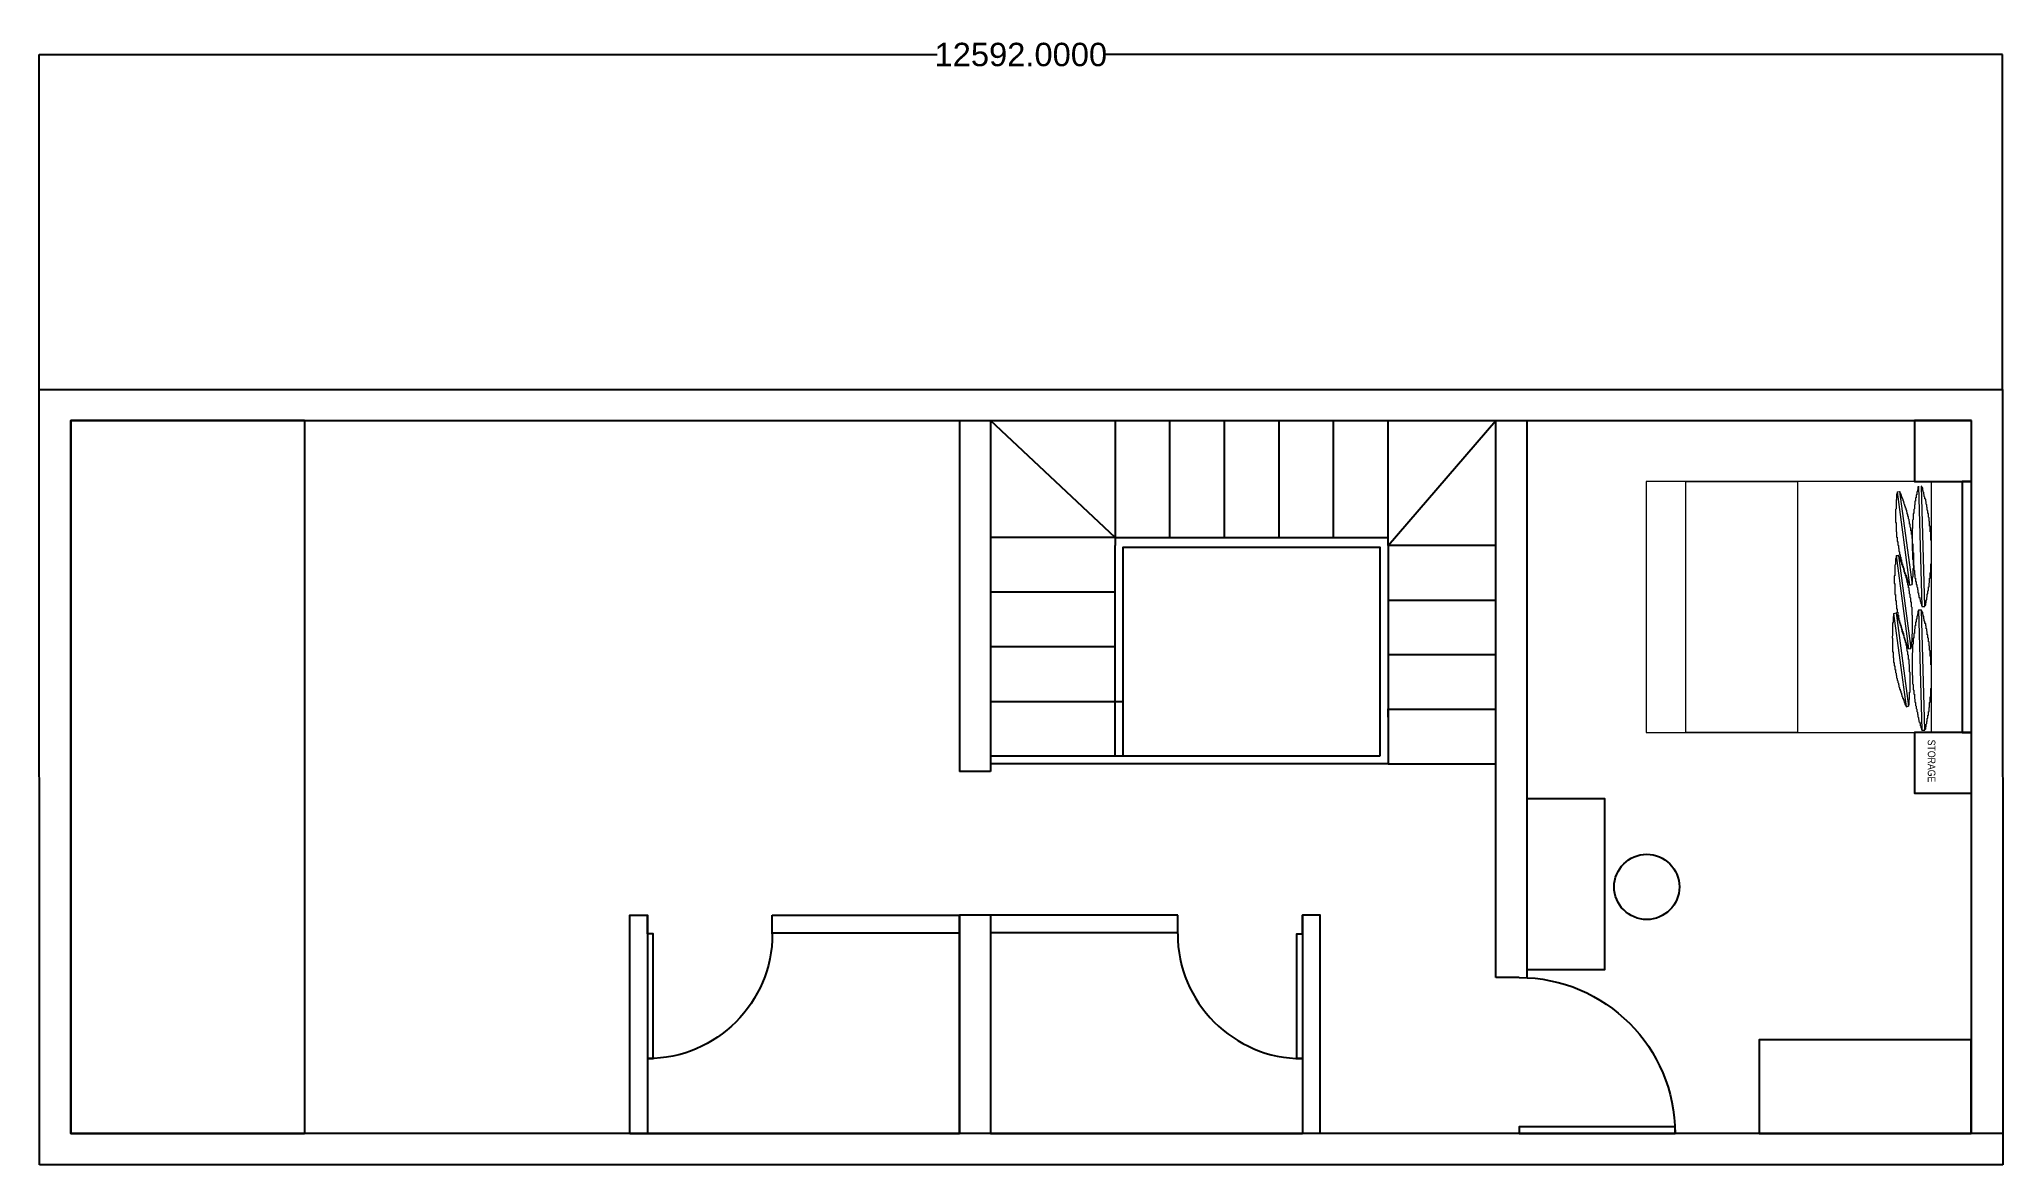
# Model space of a CAD drawing. Header units: inches. Extents: x 13951 to 157072, y 47 to 27191.
# Drawn here: x 144479 to 157072, y 11185 to 18400 of the extents above; entities that cross this region are included whole.
import ezdxf

# ---------------------------------------------------------------- set-up
doc = ezdxf.new("R2010")
doc.units = ezdxf.units.IN
doc.header["$MEASUREMENT"] = 0
for name, color, linetype in [('+1 rooms', 240, 'Continuous'), ('last room', 210, 'Continuous'), ('OUTER', 4, 'Continuous'), ('Outer line', 12, 'Continuous'), ('upper WC', 214, 'Continuous')]:
    doc.layers.add(name, color=color, linetype=linetype)
doc.layers.add('A_FURNITURE', color=251, linetype='Continuous', lineweight=9)
doc.styles.add('ARIAL', font='ARIALN.TTF')
doc.styles.get("Standard").update_dxf_attribs({"font": 'arial.ttf'})
doc.dimstyles.get("Standard").update_dxf_attribs({"dimtxt": 150, "dimasz": 0.18, "dimexe": 0.18, "dimexo": 0.0625, "dimgap": 0.09, "dimtad": 0, "dimtih": 1, "dimtoh": 1, "dimdec": 4, "dimzin": 0, "dimdsep": 46, "dimtxsty": 'Standard', "dimcen": 0.09, "dimadec": 0, "dimazin": 0, "dimtfac": 1, "dimtdec": 4, "dimtofl": 0, "dimtmove": 0, "dimatfit": 3, "dimfxl": 1, "dimtolj": 1, "dimtzin": 0, "dimarcsym": 0})

msp = doc.modelspace()

# ---------------------------------------------------------------- texts
at = {"layer": 'last room', "insert": (156640.6187698776, 14426.99901115411), "char_height": 48.79999999999436, "width": 1306.936234651964, "attachment_point": 1, "rotation": 269.99999999355066, "style": 'ARIAL'}
msp.add_mtext('\\pxqc;STORAGE', dxfattribs=at)

# ---------------------------------------------------------------- blocks, each defined once
blk = doc.blocks.new('A$C40209d2d')
at = {"layer": 'A_FURNITURE', "linetype": 'Continuous', "lineweight": 5}
for points in [[(2.082808350678533e-06, -3.180321073159575e-08), (2.082808350678533e-06, 65.99999996819679), (75.00000208280835, 65.99999996819679), (75.00000208280835, -3.180321073159575e-08)], [(39.80202085332712, -3.180321073159575e-08), (39.80202085332712, 65.99999996819679), (10.45741280552738, 65.99999996819679), (10.45741280552738, -3.180321073159575e-08)]]:
    blk.add_lwpolyline(points, close=True, dxfattribs=at)
for points in [[(70.02839493405372, 51.94667355266211), (70.02839493405372, 53.1592606593149), (70.21028300072248, 53.3411487228077), (70.21028300072248, 54.73562389281869), (70.33154171155911, 54.85688261933683), (70.33154171155911, 55.94821101722482), (70.51342977795412, 55.94821101722482), (70.51342977795412, 57.03953941497457), (70.63468848879347, 57.22142747832913), (70.63468848879347, 58.00960910381764), (70.81657655546223, 58.13086781272432), (70.81657655546223, 58.91904943835107), (70.99846462158166, 59.04030814725411), (70.99846462158166, 59.70723106384321), (71.11972333269296, 59.82848975513116), (71.11972333269296, 60.49541267185123), (71.30161139908978, 60.61667138075791), (71.30161139908978, 61.22296494289185), (71.42287011020198, 61.22296494289185), (71.42287011020198, 61.88988784186222), (71.60475817632141, 62.01114655076526), (71.60475817632141, 62.4961814039998), (71.7260168874327, 62.61744011303745), (71.7260168874327, 63.10247496626835), (71.90790495382862, 63.28436302962655), (71.90790495382862, 63.63545510920449), (72.02916366466616, 63.63545510920449), (72.02916366466616, 64.12048996243539), (72.21105173105934, 64.30237802578995), (72.21105173105934, 64.72678350708884), (72.39293979745344, 64.72678350708884), (72.39293979745344, 65.21181836032338), (72.51419850856837, 65.33307706922642)], [(71.60475817632141, 33.75786691652684), (72.51419850856837, 65.33307706922642), (73.30238012942664, 65.33307706922642)], [(73.30238012942664, 65.33307706922642), (72.39293979745344, 33.75786691652684), (72.39293979745344, 33.75786691652684)], [(73.30238012942664, 65.33307706922642), (73.30238012942664, 65.21181836032338), (73.48426819609631, 65.02993027935008), (73.48426819609631, 64.60552479805119), (73.60552690693294, 64.42363673469299), (73.60552690693294, 63.81734319017778), (73.78741497360261, 63.63545510920449), (73.78741497360261, 63.10247496626835), (73.90867368444196, 63.10247496626835), (73.90867368444196, 62.3142933406416), (74.09056175083606, 62.19303463173856), (74.09056175083606, 61.40485300624641), (74.21182046167269, 61.40485300624641), (74.21182046167269, 60.49541267185123), (74.3937085280686, 60.49541267185123), (74.3937085280686, 59.40408427396687), (74.51496723918171, 59.40408427396687), (74.51496723918171, 58.13086781272432), (74.69685530529932, 58.00960910381764), (74.69685530529932, 56.61513393381028), (74.8787433719699, 56.61513393381028), (74.8787433719699, 54.43247713817254), (75.00000208280835, 54.25058905719925), (75.00000208280835, 48.18765352352057), (74.8787433719699, 48.18765352352057), (74.8787433719699, 47.27821318912902)], [(75.00000208280835, 65.99999996819679), (75.00000208280835, -3.180321073159575e-08)], [(65.05678778557376, 34.72793660537354), (68.33077298094759, 59.22219621060867), (68.93706653568734, 59.04030814725411)], [(65.72371069587098, 50.67345709141955), (65.72371069587098, 50.97660386367716), (65.8449694067076, 50.97660386367716), (65.8449694067076, 51.64352678040086), (66.0268574731017, 51.7647854893039), (66.0268574731017, 52.24982032491971), (66.1481161842139, 52.37107905144148), (66.1481161842139, 52.85611388705365), (66.33000425033515, 53.03800195041185), (66.33000425033515, 53.46240744919123), (66.45126296144736, 53.46240744919123), (66.45126296144736, 53.94744228494528), (66.63315102784145, 54.12933034829621), (66.63315102784145, 54.55373584707559), (66.75440973895365, 54.55373584707559), (66.75440973895365, 55.03877068269503), (66.93629780507399, 55.03877068269503), (66.93629780507399, 55.52380553592229), (67.11818587174366, 55.64506424482533), (67.11818587174366, 55.94821101722482), (67.2394445825812, 56.13009908057938), (67.2394445825812, 56.43324585284063), (67.4213326489753, 56.61513393381028), (67.4213326489753, 56.91828070606789), (67.54259135981374, 56.91828070606789), (67.54259135981374, 57.34268618723218), (67.7244794264825, 57.34268618723218), (67.7244794264825, 57.64583297710851), (67.84573813732004, 57.82772102298259), (67.84573813732004, 58.13086781272432), (68.02762620371414, 58.13086781272432), (68.02762620371414, 58.61590266595522), (68.14888491455349, 58.61590266595522), (68.14888491455349, 58.91904943835107), (68.33077298094759, 58.91904943835107), (68.33077298094759, 59.22219621060867)], [(68.33077298094759, 43.09478766121174), (68.33077298094759, 42.48849409907416), (68.14888491455349, 42.3066060357196), (68.14888491455349, 41.70031247345105), (68.02762620371414, 41.70031247345105), (68.02762620371414, 41.09401892892856), (67.84573813732004, 41.09401892892856), (67.84573813732004, 40.60898409331639), (67.7244794264825, 40.4270960123431), (67.7244794264825, 40.00269053104421), (67.54259135981374, 39.82080245020552), (67.54259135981374, 39.51765567781331), (67.4213326489753, 39.33576761445875), (67.4213326489753, 38.91136213329446), (67.2394445825812, 38.91136213329446), (67.2394445825812, 38.42632728005992), (67.11818587174366, 38.42632728005992), (67.11818587174366, 37.94129244444775), (66.93629780507399, 37.94129244444775), (66.93629780507399, 37.51688696314523), (66.75440973895365, 37.33499888217557), (66.75440973895365, 37.03185210991796), (66.63315102784145, 37.03185210991796), (66.63315102784145, 36.54681725668343), (66.45126296144736, 36.54681725668343), (66.45126296144736, 36.24367048442582), (66.33000425033515, 36.12241177551914), (66.33000425033515, 35.75863564881001), (66.1481161842139, 35.75863564881001), (66.1481161842139, 35.33423015003063), (66.0268574731017, 35.33423015003063), (66.0268574731017, 35.03108337763479), (65.8449694067076, 34.84919531427659), (65.8449694067076, 34.54604852440389), (65.72371069587098, 34.54604852440389), (68.93706653568734, 59.04030814725411)], [(68.93706653568734, 59.04030814725411), (68.93706653568734, 58.7371613749965), (69.11895460208143, 58.7371613749965), (69.11895460208143, 57.34268618723218), (69.24021331319273, 57.34268618723218), (69.24021331319273, 55.341917454949), (69.42210137958955, 55.341917454949), (69.42210137958955, 50.24905159264017), (69.24021331319273, 50.06716352928561), (69.24021331319273, 48.18765352352057), (69.11895460208143, 48.06639479700607), (69.11895460208143, 46.79317833589812), (68.93706653568734, 46.79317833589812), (68.93706653568734, 45.70184993801013), (68.8158078248498, 45.58059122910709), (68.8158078248498, 44.79240960361494), (68.63391975818104, 44.61052154026038), (68.63391975818104, 43.88296926908515), (68.51266104734168, 43.88296926908515), (68.51266104734168, 43.09478766121174), (68.33077298094759, 43.09478766121174)], [(71.60475817632141, 33.75786691652684), (71.60475817632141, 34.06101368878808), (71.42287011020198, 34.06101368878808), (71.42287011020198, 34.72793660537354), (71.30161139908978, 34.84919531427659), (71.30161139908978, 35.45548887641417), (71.11972333269296, 35.45548887641417), (71.11972333269296, 36.24367048442582), (70.99846462158166, 36.24367048442582), (70.99846462158166, 37.03185210991796), (70.81657655546223, 37.03185210991796), (70.81657655546223, 37.94129244444775), (70.63468848879347, 37.94129244444775), (70.63468848879347, 38.72947405232117), (70.51342977795412, 38.91136213329446), (70.51342977795412, 40.00269053104421), (70.33154171155911, 40.00269053104421), (70.33154171155911, 41.2152776378316), (70.21028300072248, 41.2152776378316), (70.21028300072248, 42.7916408713354), (70.02839493405372, 42.7916408713354), (70.02839493405372, 44.97429766697314), (69.90713622321528, 45.09555639349128), (69.90713622321528, 50.85534515477411), (70.02839493405372, 50.97660386367716), (70.02839493405372, 51.94667355266211)], [(65.05678778557376, 34.72793660537354), (65.05678778557376, 35.45548887641417), (64.93552907446156, 35.63737692229188), (64.93552907446156, 37.03185210991796), (64.75364100834122, 37.21374017326889), (64.75364100834122, 40.60898409331639), (64.63238229722901, 40.73024278460434), (64.63238229722901, 41.2152776378316), (64.75364100834122, 41.2152776378316), (64.75364100834122, 44.79240960361494), (64.93552907446156, 44.79240960361494), (64.93552907446156, 46.36877283711874), (65.05678778557376, 46.36877283711874), (65.05678778557376, 47.58135996139026), (65.23867585196786, 47.58135996139026), (65.23867585196786, 48.49080027830132), (65.35993456308097, 48.49080027830132), (65.35993456308097, 49.46086996714803), (65.54182262947506, 49.46086996714803), (65.54182262947506, 50.24905159264017), (65.72371069587098, 50.37031031915831), (65.72371069587098, 50.67345709141955)], [(74.8787433719699, 47.27821318912902), (74.8787433719699, 46.00499671026773), (74.69685530529932, 45.88373800136469), (74.69685530529932, 44.48926283135734), (74.51496723918171, 44.30737475038768), (74.51496723918171, 43.21604637011478), (74.3937085280686, 43.21604637011478), (74.3937085280686, 42.12471797222679), (74.21182046167269, 42.12471797222679), (74.21182046167269, 41.2152776378316), (74.09056175083606, 41.09401892892856), (74.09056175083606, 40.30583730344006), (73.90867368444196, 40.30583730344006), (73.90867368444196, 39.51765567781331), (73.78741497360261, 39.33576761445875), (73.78741497360261, 38.72947405232117), (73.60552690693294, 38.72947405232117), (73.60552690693294, 37.94129244444775), (73.48426819609631, 37.94129244444775), (73.48426819609631, 37.33499888217557), (73.30238012942664, 37.33499888217557), (73.30238012942664, 36.72870533765672), (73.12049206330812, 36.72870533765672), (73.12049206330812, 36.12241177551914), (72.99923335219319, 36.12241177551914), (72.99923335219319, 35.45548887641417), (72.81734528579909, 35.45548887641417), (72.81734528579909, 35.03108337763479), (72.6960865746878, 34.84919531427659), (72.6960865746878, 34.36416047866442), (72.51419850856837, 34.36416047866442), (72.51419850856837, 33.93975497988504), (72.39293979745344, 33.93975497988504), (72.39293979745344, 33.75786691652684)], [(65.72371069587098, 19.50996837289131), (68.93706653568734, 44.00422797812644), (69.60398944598364, 43.88296926908515)], [(66.33000425033515, 35.63737692229188), (66.33000425033515, 35.94052371216458), (66.45126296144736, 35.94052371216458), (66.45126296144736, 36.54681725668343), (66.63315102784145, 36.54681725668343), (66.63315102784145, 37.21374017326889), (66.75440973895365, 37.33499888217557), (66.75440973895365, 37.82003373540647), (66.93629780507399, 37.94129244444775), (66.93629780507399, 38.42632728005992), (67.11818587174366, 38.42632728005992), (67.11818587174366, 38.91136213329446), (67.2394445825812, 39.0326208421975), (67.2394445825812, 39.51765567781331), (67.4213326489753, 39.51765567781331), (67.4213326489753, 40.00269053104421), (67.54259135981374, 40.00269053104421), (67.54259135981374, 40.4270960123431), (67.7244794264825, 40.4270960123431), (67.7244794264825, 40.912130865574), (67.84573813732004, 41.09401892892856), (67.84573813732004, 41.39716570118981), (68.02762620371414, 41.39716570118981), (68.02762620371414, 41.8215711824887), (68.14888491455349, 41.8215711824887), (68.14888491455349, 42.3066060357196), (68.33077298094759, 42.3066060357196), (68.33077298094759, 42.60975280798084), (68.51266104734168, 42.7916408713354), (68.51266104734168, 43.09478766121174), (68.63391975818104, 43.09478766121174), (68.63391975818104, 43.39793443346935), (68.8158078248498, 43.51919314237239), (68.8158078248498, 43.70108122334568), (68.93706653568734, 43.88296926908515), (68.93706653568734, 44.00422797812644)], [(68.93706653568734, 27.87681942858762), (68.93706653568734, 27.27052586645732), (68.8158078248498, 27.27052586645732), (68.8158078248498, 26.60360296748331), (68.63391975818104, 26.60360296748331), (68.63391975818104, 25.99730942282986), (68.51266104734168, 25.99730942282986), (68.51266104734168, 25.39101586069228), (68.33077298094759, 25.39101586069228), (68.33077298094759, 24.90598100746502), (68.14888491455349, 24.78472229855834), (68.14888491455349, 24.29968746294253), (68.02762620371414, 24.29968746294253), (68.02762620371414, 23.81465260971527), (67.84573813732004, 23.81465260971527), (67.84573813732004, 23.20835906505818), (67.7244794264825, 23.20835906505818), (67.7244794264825, 22.90521229279693), (67.54259135981374, 22.72332421182728), (67.54259135981374, 22.42017743956603), (67.4213326489753, 22.29891873066299), (67.4213326489753, 21.99577195826714), (67.2394445825812, 21.81388389490894), (67.2394445825812, 21.51073710503624), (67.11818587174366, 21.32884904168168), (67.11818587174366, 21.02570225180534), (66.93629780507399, 21.02570225180534), (66.93629780507399, 20.7225554795441), (66.75440973895365, 20.60129677064106), (66.75440973895365, 20.23752064393193), (66.63315102784145, 20.11626193502889), (66.63315102784145, 19.93437385405559), (66.45126296144736, 19.8131151626294), (66.45126296144736, 19.50996837289131), (66.33000425033515, 19.50996837289131), (69.60398944598364, 43.88296926908515)], [(69.60398944598364, 43.88296926908515), (69.60398944598364, 43.51919314237239), (69.72524815682118, 43.51919314237239), (69.72524815682118, 42.12471797222679), (69.90713622321528, 42.12471797222679), (69.90713622321528, 40.12394924008186), (70.02839493405372, 40.00269053104421), (70.02839493405372, 35.15234208653783), (69.90713622321528, 35.15234208653783), (69.90713622321528, 33.15157335439289), (69.72524815682118, 32.96968529090373), (69.72524815682118, 31.7570981842473), (69.60398944598364, 31.7570981842473), (69.60398944598364, 30.66576978636294), (69.42210137958955, 30.48388172300474), (69.42210137958955, 29.75632945196776), (69.24021331319273, 29.5744413886132), (69.24021331319273, 28.78625976312105), (69.11895460208143, 28.78625976312105), (69.11895460208143, 27.9980781374943), (68.93706653568734, 27.9980781374943), (68.93706653568734, 27.87681942858762)], [(65.05678778557376, 34.72793660537354), (65.72371069587098, 34.54604852440389), (65.72371069587098, 34.54604852440389)], [(65.72371069587098, 19.50996837289131), (65.72371069587098, 20.23752064393193), (65.54182262947506, 20.23752064393193), (65.54182262947506, 21.81388389490894), (65.35993456308097, 21.99577195826714), (65.35993456308097, 24.78472229855834), (65.23867585196786, 24.78472229855834), (65.23867585196786, 26.78549103083787), (65.35993456308097, 26.96737909419608), (65.35993456308097, 29.75632945196776), (65.54182262947506, 29.75632945196776), (65.54182262947506, 31.27206334849689), (65.72371069587098, 31.27206334849689), (65.72371069587098, 32.36339172876978), (65.8449694067076, 32.54527980973944), (65.8449694067076, 33.45472012665414), (66.0268574731017, 33.45472012665414), (66.0268574731017, 34.36416047866442), (66.1481161842139, 34.36416047866442), (66.1481161842139, 35.15234208653783), (66.33000425033515, 35.15234208653783), (66.33000425033515, 35.63737692229188)], [(70.02839493405372, 19.3280803093985), (70.02839493405372, 20.41940870728286), (70.21028300072248, 20.60129677064106), (70.21028300072248, 22.1170306496897), (70.33154171155911, 22.1170306496897), (70.33154171155911, 23.20835906505818), (70.51342977795412, 23.39024712841274), (70.51342977795412, 24.48157552630073), (70.63468848879347, 24.48157552630073), (70.63468848879347, 25.39101586069228), (70.81657655546223, 25.39101586069228), (70.81657655546223, 26.30045619508746), (70.99846462158166, 26.30045619508746), (70.99846462158166, 27.08863782071421), (71.11972333269296, 27.08863782071421), (71.11972333269296, 27.69493136523306), (71.30161139908978, 27.87681942858762), (71.30161139908978, 28.4831129907252), (71.42287011020198, 28.4831129907252), (71.42287011020198, 29.27129459873686), (71.60475817632141, 29.27129459873686), (71.60475817632141, 29.8775881608708), (71.7260168874327, 29.8775881608708), (71.7260168874327, 30.48388172300474), (71.90790495382862, 30.48388172300474), (71.90790495382862, 30.96891655875879), (72.02916366466525, 31.15080462211336), (72.02916366466525, 31.57521012089273), (72.21105173105934, 31.57521012089273), (72.21105173105934, 32.06024495650854), (72.39293979745344, 32.2421330374782), (72.39293979745344, 32.66653851864248), (72.51419850856837, 32.66653851864248), (72.51419850856837, 32.84842658199705)], [(71.60475817632141, 33.75786691652684), (72.39293979745344, 33.75786691652684)], [(71.60475817632141, 1.273216429301101), (72.51419850856837, 32.84842658199705), (73.30238012942664, 32.84842658199705)], [(73.30238012942664, 32.84842658199705), (72.39293979745344, 1.273216429301101), (72.39293979745344, 1.273216429301101)], [(73.30238012942664, 32.84842658199705), (73.30238012942664, 32.54527980973944), (73.48426819609631, 32.54527980973944), (73.48426819609631, 31.87835689315398), (73.60552690693294, 31.87835689315398), (73.60552690693294, 31.15080462211336), (73.78741497360261, 31.15080462211336), (73.78741497360261, 30.48388172300474), (73.90867368444196, 30.36262299662121), (73.90867368444196, 29.5744413886132), (74.09056175083606, 29.5744413886132), (74.09056175083606, 28.78625976312105), (74.21182046167269, 28.66500105421801), (74.21182046167269, 27.69493136523306), (74.3937085280686, 27.69493136523306), (74.3937085280686, 26.78549103083787), (74.51496723918171, 26.60360296748331), (74.51496723918171, 25.39101586069228), (74.69685530529932, 25.39101586069228), (74.69685530529932, 23.99654069054668), (74.8787433719699, 23.81465260971527), (74.8787433719699, 21.69262516852541), (75.00000208280835, 21.69262516852541), (75.00000208280835, 15.62968963484673), (74.8787433719699, 15.44780155387707), (74.8787433719699, 14.65961994586542)], [(66.0268574731017, 2.715636906767031), (69.24021331319273, 27.27052586645732), (69.90713622321528, 27.08863782071421)], [(66.63315102784145, 18.72178676487965), (66.63315102784145, 19.20682160049182), (66.75440973895365, 19.20682160049182), (66.75440973895365, 19.8131151626294), (66.93629780507399, 19.93437385405559), (66.93629780507399, 20.41940870728286), (67.11818587174366, 20.60129677064106), (67.11818587174366, 21.02570225180534), (67.2394445825812, 21.207590332775), (67.2394445825812, 21.69262516852541), (67.4213326489753, 21.69262516852541), (67.4213326489753, 22.1170306496897), (67.54259135981374, 22.29891873066299), (67.54259135981374, 22.72332421182728), (67.7244794264825, 22.72332421182728), (67.7244794264825, 23.20835906505818), (67.84573813732004, 23.20835906505818), (67.84573813732004, 23.69339390067398), (68.02762620371414, 23.81465260971527), (68.02762620371414, 24.11779938196923), (68.14888491455349, 24.29968746294253), (68.14888491455349, 24.60283423520377), (68.33077298094759, 24.60283423520377), (68.33077298094759, 25.08786908843103), (68.51266104734168, 25.08786908843103), (68.51266104734168, 25.57290392405048), (68.63391975818104, 25.57290392405048), (68.63391975818104, 25.87605069630808), (68.8158078248498, 25.87605069630808), (68.8158078248498, 26.30045619508746), (68.93706653568734, 26.30045619508746), (68.93706653568734, 26.60360296748331), (69.11895460208143, 26.78549103083787), (69.11895460208143, 27.08863782071421), (69.24021331319273, 27.08863782071421), (69.24021331319273, 27.27052586645732)], [(69.24021331319273, 11.08248798022032), (69.24021331319273, 10.65808246382585), (69.11895460208143, 10.47619441794814), (69.11895460208143, 10.05178893678385), (68.93706653568734, 9.869900855814194), (68.93706653568734, 9.263607293680252), (68.8158078248498, 9.263607293680252), (68.8158078248498, 8.596684394706244), (68.63391975818104, 8.596684394706244), (68.63391975818104, 8.172278895930503), (68.51266104734168, 7.99039085005279), (68.51266104734168, 7.565985351273412), (68.33077298094759, 7.565985351273412), (68.33077298094759, 7.080950498042512), (68.14888491455349, 7.080950498042512), (68.14888491455349, 6.595915662426705), (68.02762620371414, 6.474656935904932), (68.02762620371414, 6.171510163647326), (67.84573813732004, 5.989622100289125), (67.84573813732004, 5.68647532803152), (67.7244794264825, 5.504587264538713), (67.7244794264825, 5.201440492281108), (67.54259135981374, 5.080181765759335), (67.54259135981374, 4.71640563904657), (67.4213326489753, 4.71640563904657), (67.4213326489753, 4.292000157885923), (67.2394445825812, 4.292000157885923), (67.2394445825812, 3.988853368009586), (67.11818587174366, 3.806965322135511), (67.11818587174366, 3.50381853239378), (66.93629780507399, 3.50381853239378), (66.93629780507399, 3.200671760001569), (66.75440973895365, 3.01878367916288), (66.75440973895365, 2.715636906767031), (66.63315102784145, 2.715636906767031), (66.63315102784145, 2.667691599450336), (69.90713622321528, 27.08863782071421)], [(69.90713622321528, 27.08863782071421), (69.90713622321528, 26.60360296748331), (70.02839493405372, 26.60360296748331), (70.02839493405372, 25.20912777972262), (70.21028300072248, 25.08786908843103), (70.21028300072248, 22.90521229279693), (70.33154171155911, 22.72332421182728), (70.33154171155911, 18.84304547378633), (70.21028300072248, 18.72178676487965), (70.21028300072248, 16.53912995162682), (70.02839493405372, 16.53912995162682), (70.02839493405372, 15.14465478161947), (69.90713622321528, 14.96276671826126), (69.90713622321528, 13.93206767482843), (69.72524815682118, 13.93206767482843), (69.72524815682118, 12.96199798598172), (69.60398944598364, 12.96199798598172), (69.60398944598364, 12.17381636035134), (69.42210137958955, 12.0525576514483), (69.42210137958955, 11.26437602595979), (69.24021331319273, 11.26437602595979), (69.24021331319273, 11.08248798022032)], [(66.0268574731017, 2.715636906767031), (66.0268574731017, 3.200671760001569), (65.8449694067076, 3.321930468904611), (65.8449694067076, 4.71640563904657), (65.72371069587098, 4.898293720019865), (65.72371069587098, 7.202209206945554), (65.54182262947506, 7.38409728791521), (65.54182262947506, 10.77934119034398), (65.72371069587098, 10.77934119034398), (65.72371069587098, 13.14388604933629), (65.8449694067076, 13.26514475823933), (65.8449694067076, 14.65961994586542), (66.0268574731017, 14.65961994586542), (66.0268574731017, 15.75094834375341), (66.1481161842139, 15.93283640710797), (66.1481161842139, 16.72101803259648), (66.33000425033515, 16.84227672402267), (66.33000425033515, 17.63045834951481), (66.45126296144736, 17.63045834951481), (66.45126296144736, 18.41863997500332), (66.63315102784145, 18.53989868390636), (66.63315102784145, 18.72178676487965)], [(65.72371069587098, 19.50996837289131), (66.33000425033515, 19.50996837289131), (66.33000425033515, 19.50996837289131)], [(71.60475817632141, 1.273216429301101), (71.60475817632141, 1.394475138342386), (71.42287011020198, 1.394475138342386), (71.42287011020198, 2.182656763830892), (71.30161139908978, 2.182656763830892), (71.30161139908978, 2.715636906767031), (71.11972333269296, 2.715636906767031), (71.11972333269296, 3.50381853239378), (70.99846462158166, 3.50381853239378), (70.99846462158166, 4.292000157885923), (70.81657655546223, 4.292000157885923), (70.81657655546223, 5.201440492281108), (70.63468848879347, 5.201440492281108), (70.63468848879347, 6.171510163647326), (70.51342977795412, 6.171510163647326), (70.51342977795412, 7.202209206945554), (70.33154171155911, 7.38409728791521), (70.33154171155911, 8.475425685803202), (70.21028300072248, 8.475425685803202), (70.21028300072248, 10.05178893678385), (70.02839493405372, 10.17304762821004), (70.02839493405372, 12.35570442384414), (69.90713622321528, 12.35570442384414), (69.90713622321528, 18.23675191164875), (70.02839493405372, 18.23675191164875), (70.02839493405372, 19.3280803093985)], [(74.8787433719699, 14.65961994586542), (74.8787433719699, 13.26514475823933), (74.69685530529932, 13.26514475823933), (74.69685530529932, 11.74941087919069), (74.51496723918171, 11.74941087919069), (74.51496723918171, 10.47619441794814), (74.3937085280686, 10.47619441794814), (74.3937085280686, 9.56675408355295), (74.21182046167269, 9.38486602019475), (74.21182046167269, 8.475425685803202), (74.09056175083606, 8.475425685803202), (74.09056175083606, 7.687244060176454), (73.90867368444196, 7.565985351273412), (73.90867368444196, 6.777803725781268), (73.78741497360261, 6.777803725781268), (73.78741497360261, 6.171510163647326), (73.60552690693294, 5.989622100289125), (73.60552690693294, 5.383328555635671), (73.48426819609631, 5.201440492281108), (73.48426819609631, 4.71640563904657), (73.30238012942664, 4.595146930147166), (73.30238012942664, 4.11011209453136), (73.12049206330812, 3.988853368009586), (73.12049206330812, 3.50381853239378), (72.99923335219319, 3.321930468904611), (72.99923335219319, 2.897524970125232), (72.81734528579909, 2.715636906767031), (72.81734528579909, 2.364544827189093), (72.6960865746878, 2.364544827189093), (72.6960865746878, 1.69762191060363), (72.51419850856837, 1.69762191060363), (72.51419850856837, 1.273216429301101), (72.39293979745344, 1.273216429301101)], [(66.0268574731017, 2.715636906767031), (66.63315102784145, 2.667691599450336), (66.63315102784145, 2.667691599450336)]]:
    blk.add_lwpolyline(points, dxfattribs=at)
blk = doc.blocks.new('*U2')
for p, q in [((0, 0), (-1.434995167008895e-16, -5.999999999999999)), ((40, -5.9211894646675e-16), (40, -6))]:
    blk.add_line(p, q)
blk.add_lwpolyline([(0, 0), (5.63463452390517e-15, 40), (1.750000000000007, 40), (1.749999999999998, -6.523275638567869e-16)], close=True)
blk.add_arc((0, 0), 40, 0, 90)
blk = doc.blocks.new('*D10')
at = {"color": 0, "lineweight": -2, "transparency": 16777216}
for p, q in [((144478.5000000001, 16155.51670560609), (144478.5000000001, 18302.18)), ((144478.6800000001, 18302), (150237.2851705321, 18302)), ((157070.32, 18302), (151311.714829468, 18302)), ((157070.5, 16155.51670560612), (157070.5, 18302.18))]:
    blk.add_line(p, q, dxfattribs=at)
at = {"color": 0, "transparency": 16777216}
for points in [[(144478.6800000001, 18302.03), (144478.6800000001, 18301.97), (144478.5000000001, 18302)], [(157070.32, 18302.03), (157070.32, 18301.97), (157070.5, 18302)]]:
    blk.add_solid(points, dxfattribs=at)
at = {"layer": 'Defpoints', "color": 0, "transparency": 16777216}
for p in [(157070.5, 18302), (144478.5000000001, 16155.45420560609), (157070.5, 16155.45420560612)]:
    blk.add_point(p, dxfattribs=at)
at = {"color": 0, "transparency": 16777216, "insert": (150774.5000000001, 18302), "char_height": 150, "attachment_point": 5}
blk.add_mtext('\\A1;12592.0000', dxfattribs=at)

# ---------------------------------------------------------------- dimensions: what is measured, and where the dimension line sits
dim = msp.add_aligned_dim(p1=(144478.5000000001, 16155.45420560609), p2=(157070.5, 16155.45420560612), distance=2146.54579439388, dimstyle='Standard')
dim.commit()
dim.dimension.update_dxf_attribs({"geometry": '*D10', "text_midpoint": (150774.5000000001, 18302)})

# ---------------------------------------------------------------- linework, layer by layer
at = {"layer": '+1 rooms'}
for p, q in [((146180.5, 15955.45420560609), (146180.5, 11385.45420560609)), ((150380.5000000001, 15955.45420560609), (150380.5000000001, 13705.45420560612)), ((150380.5000000001, 15955.45420560609), (150580.5000000001, 15955.45420560609)), ((150580.5000000001, 15955.45420560609), (150580.5000000001, 13705.45420560612)), ((150580.5000000001, 15955.45420560609), (150580.5000000001, 14155.45420560612)), ((150580.5000000001, 13805.45420560602), (150580.5000000001, 13705.45420560612)), ((150580.5000000001, 13705.45420560612), (150380.5000000001, 13705.45420560612)), ((150380.5000000001, 11385.4542056061), (150380.5000000001, 12785.45420560607)), ((150580.5000000001, 12785.45420560607), (150380.5000000001, 12785.45420560607)), ((150580.5000000001, 12785.45420560607), (150580.5000000001, 11385.4542056061)), ((150580.5000000001, 11385.4542056061), (150380.5000000001, 11385.4542056061))]:
    msp.add_line(p, q, dxfattribs=at)
for points in [[(153820.5000000001, 12385.45420560609), (153820.5, 15955.45420560609)], [(154020.5000000001, 15955.45420560609), (154020.5000000001, 12384.203423378)]]:
    msp.add_lwpolyline(points, dxfattribs=at)
for p, q in [((151380.5000000001, 15205.45420560612), (150580.5000000001, 15955.45420560609)), ((151380.5000000001, 15955.45420560609), (151380.5000000001, 15155.45420560609)), ((151730.5000000001, 15205.45420560612), (151730.5000000001, 15955.45420560609)), ((152080.5000000001, 15205.45420560609), (152080.5000000001, 15955.45420560609)), ((152430.5000000001, 15205.45420560609), (152430.5000000001, 15955.45420560609)), ((152780.5000000001, 15205.45420560609), (152780.5000000001, 15955.45420560609)), ((153130.5000000001, 15155.45420560609), (153130.5000000001, 15955.45420560609)), ((153130.5000000001, 15155.45420560609), (153820.5000000001, 15955.45420560609)), ((151380.5000000001, 15205.45420560612), (150580.5000000001, 15205.45420560612)), ((151380.5000000001, 15205.45420560612), (153130.5000000001, 15205.45420560607)), ((151380.5000000001, 13805.45420560602), (151380.5000000001, 15155.45420560609)), ((153820.5000000001, 15155.45420560609), (153130.5000000001, 15155.45420560607)), ((153130.5000000001, 15155.45420560609), (153130.5, 13755.45420560612)), ((151380.5000000001, 14855.45420560612), (150580.5000000001, 14855.45420560612)), ((153130.5000000001, 14805.45420560612), (153820.5000000001, 14805.45420560612)), ((151380.5000000001, 14505.45420560612), (150580.5000000001, 14505.45420560612)), ((153130.5, 14455.45420560609), (153820.5000000001, 14455.45420560609)), ((150580.5000000001, 14155.45420560612), (151430.5, 14155.45420560612)), ((150580.5000000001, 14155.45420560609), (151380.5000000001, 14155.45420560609)), ((153078.0526614834, 14108.3826687534), (153078.0526614834, 14106.41764079635)), ((153130.5, 14055.45420560618), (153130.5, 14107.07244668124)), ((153130.5, 14105.45420560607), (153820.5000000001, 14105.45420560609)), ((153130.5000000001, 13755.45420560607), (150580.5000000001, 13755.45420560602)), ((153130.5000000001, 13755.45420560607), (153820.5000000001, 13755.45420560609))]:
    msp.add_line(p, q)
for points in [[(151430.5000000001, 13805.45420560602), (151430.5000000001, 15144.05179645335), (153078.0526614835, 15144.05179645329), (153078.0526614834, 13805.45420560602)], [(153078.0526614834, 13805.45420560602), (151430.5000000001, 13805.45420560602), (150580.5000000001, 13805.45420560602)]]:
    msp.add_lwpolyline(points)
at = {"layer": 'last room', "ltscale": 3}
for points in [[(156872.3364427942, 15955.45420560609), (156506.3364427942, 15955.45420560609), (156506.3364427942, 15566.20821036317), (156872.3364427942, 15566.20821036317)], [(156872.8514072169, 15566.20821036317), (156811.8514072169, 15566.20821036317), (156811.8514072169, 13955.80821036332), (156872.8514072169, 13955.80821036332)], [(156872.3364427942, 13955.80821036332), (156506.3364427942, 13955.80821036332), (156506.3364427942, 13566.56221512039), (156872.3364427942, 13566.56221512039)]]:
    msp.add_lwpolyline(points, close=True, dxfattribs=at)
at = {"layer": 'last room'}
msp.add_lwpolyline([(154018.663557206, 13534.203423378), (154518.663557206, 13534.203423378), (154518.663557206, 12434.203423378), (154020.5000000001, 12434.203423378)], dxfattribs=at)
msp.add_lwpolyline([(156870.5, 11385.45420560612), (156870.5, 11985.45420560615), (156409.3919904857, 11985.45420560615), (155509.3919904857, 11985.45420560612), (155509.3919904857, 11385.45420560612)], close=True, dxfattribs=at)
msp.add_circle((154789.2261032846, 12966.29511344747), 209.1623100620552, dxfattribs=at)
at = {"layer": 'OUTER'}
msp.add_lwpolyline([(146180.5, 15955.45420560609), (144680.5, 15955.45420560609), (144680.5, 15555.45420560609), (144680.5, 15555.45420560609), (144680.5, 12391.61120955505), (144680.5, 11385.45420560609), (146180.5, 11385.45420560609)], dxfattribs=at)
at = {"layer": 'Outer line'}
for p, q in [((144480.5, 11185.41358370594), (144478.5000000001, 16155.45420560609)), ((144478.5000000001, 16155.45420560609), (157070.5, 16155.45420560612)), ((157070.5, 16155.45420560612), (157072.5, 11185.41358370596)), ((144680.5, 11385.45420560609), (144680.5, 15955.45420560609)), ((144680.5, 15955.45420560609), (156870.5, 15955.45420560609)), ((156870.5, 15955.45420560609), (156870.5, 11385.45420560609)), ((157070.5, 11385.45420560612), (144680.5, 11385.45420560609)), ((157072.5, 11185.41358370599), (144480.5, 11185.41358370596))]:
    msp.add_line(p, q, dxfattribs=at)
at = {"layer": 'upper WC'}
for p, q in [((149180.5000000001, 12785.45420560607), (150380.5000000001, 12785.45420560607)), ((150380.5000000001, 12785.45420560607), (150380.5000000001, 11385.4542056061)), ((150580.5000000001, 12785.45420560607), (150580.5000000001, 11385.4542056061)), ((151780.5000000001, 12785.45420560607), (150580.5000000001, 12785.45420560607)), ((149180.5000000001, 12671.45420560607), (150380.5000000001, 12671.45420560607)), ((151780.5000000001, 12671.45420560607), (150580.5000000001, 12671.45420560607)), ((156870.5, 11385.45420560609), (156870.5, 11985.45420560609)), ((148266.5000000001, 11385.4542056061), (150380.5000000001, 11385.4542056061)), ((150580.5000000001, 11385.4542056061), (152580.5000000001, 11385.4542056061))]:
    msp.add_line(p, q, dxfattribs=at)
for points in [[(148266.5000000001, 11385.4542056061), (148266.5000000001, 12785.45420560609), (148380.5000000001, 12785.45420560607), (148380.5000000001, 11385.4542056061)], [(152694.5000000001, 11385.4542056061), (152694.5000000001, 12785.45420560609), (152580.5000000001, 12785.45420560607), (152580.5000000001, 11385.4542056061)]]:
    msp.add_lwpolyline(points, dxfattribs=at)

# ---------------------------------------------------------------- block references
at = {"layer": '+1 rooms', "xscale": -25, "yscale": 25, "zscale": 25, "rotation": 270}
msp.add_blockref('*U2', (153970.5000000001, 11385.45420560609), dxfattribs=at)
at = {"layer": 'last room', "ltscale": 3, "xscale": -24.39999999999718, "yscale": 24.39999999999718, "zscale": 24.39999999999718, "rotation": 180}
msp.add_blockref('A$C40209d2d', (154785.2542753223, 15566.20820958714), dxfattribs=at)
at = {"layer": 'upper WC', "yscale": 20, "zscale": 20, "rotation": 180}
for p, xscale in [((148380.5000000001, 12665.45420560607), -20), ((152580.5000000001, 12665.45420560607), 20)]:
    msp.add_blockref('*U2', p, dxfattribs=dict(at, xscale=xscale))

msp.set_redraw_order([(e.dxf.handle, doc.entitydb.next_handle()) for e in msp.query("TEXT MTEXT ATTDEF DIMENSION ARC_DIMENSION")])  # texts and dimensions are drawn at this point

doc.saveas('drawing.dxf')
